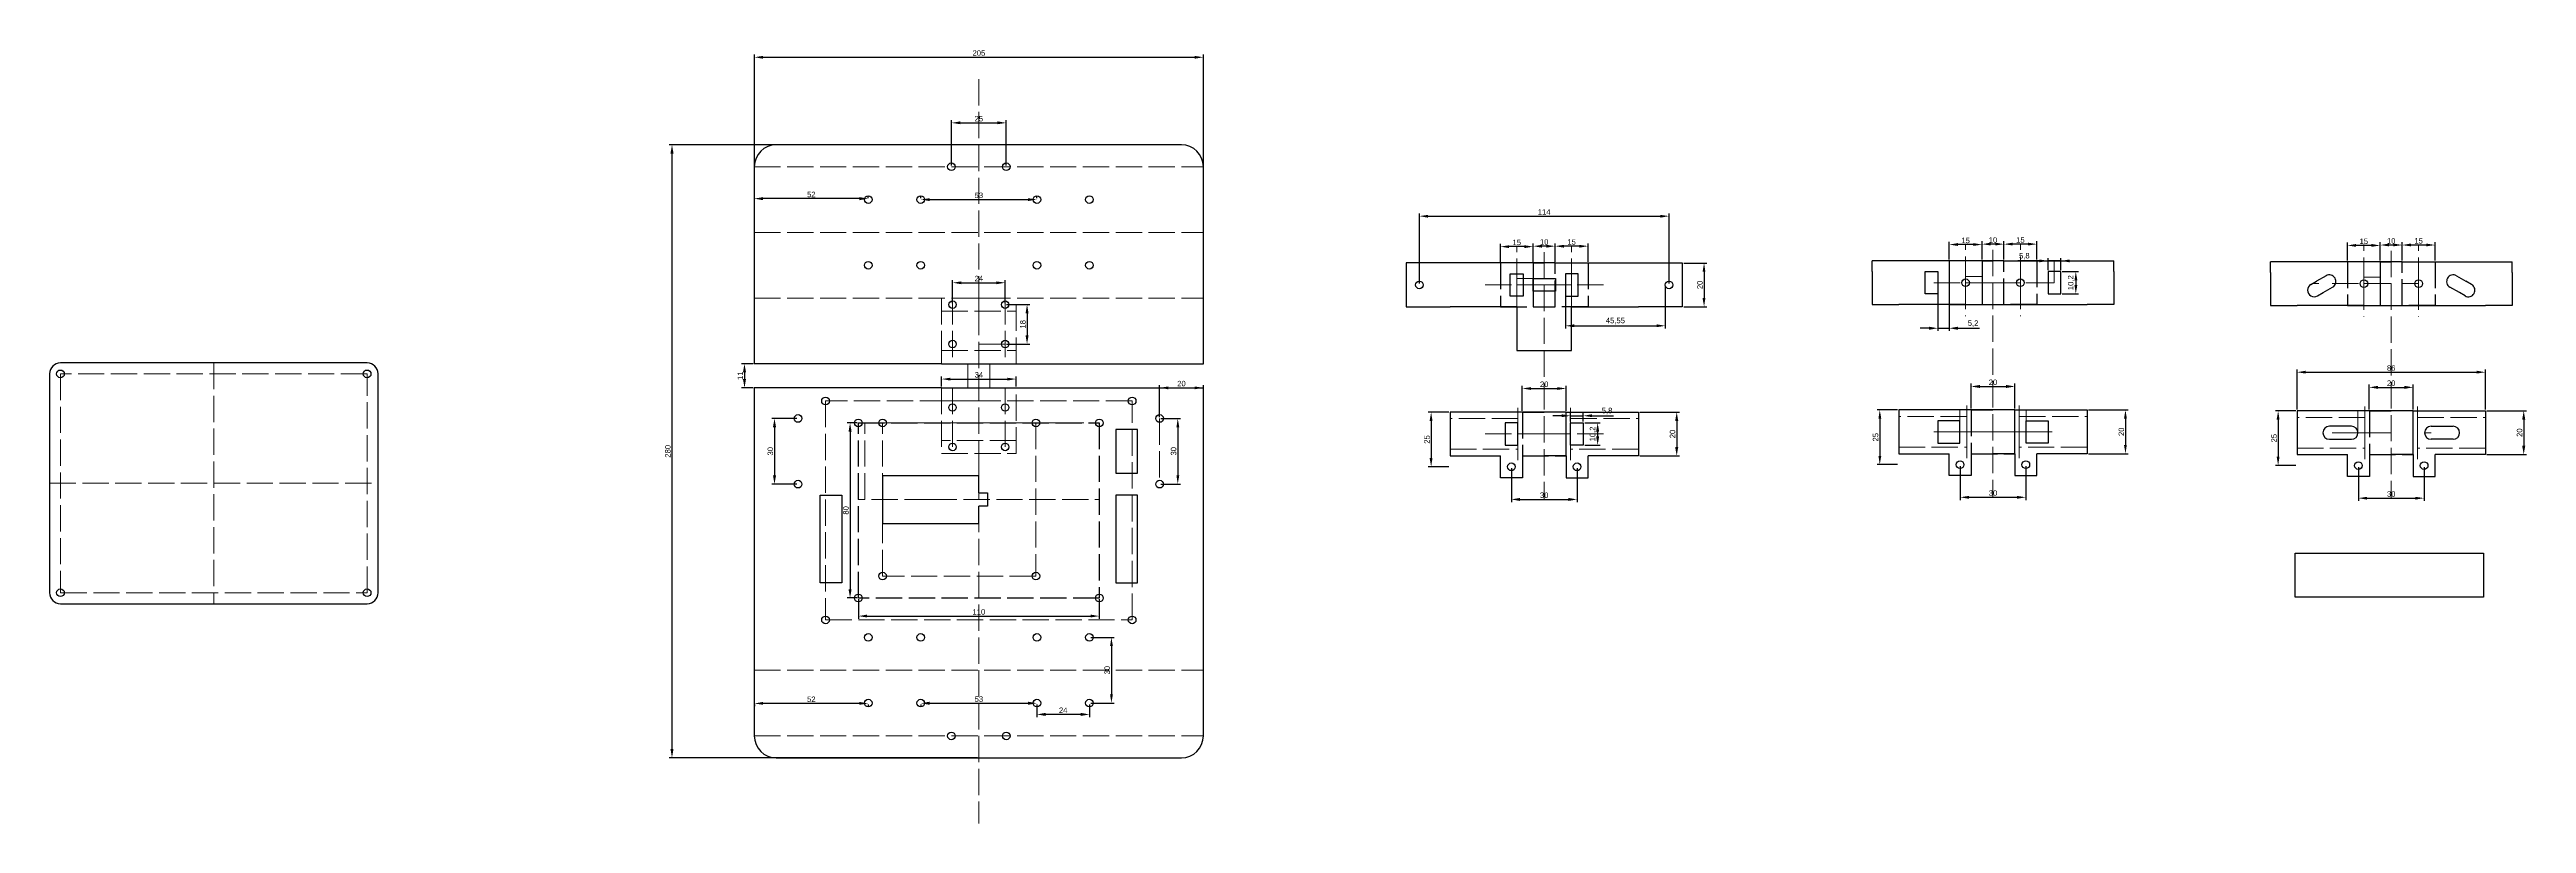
# Model space of a CAD drawing. Header units: millimetres. Extents: x 2418 to 6225, y 1939 to 4244.
# Drawn here: x 2418 to 3549, y 1939 to 2292 of the extents above; entities outside this region: 1.
import ezdxf

# ---------------------------------------------------------------- set-up
doc = ezdxf.new("R2010")
doc.units = ezdxf.units.MM
doc.linetypes.add('ACAD_ISO02W100', pattern=[15, 12, -3])
for name, color, linetype, lineweight in [('中心线', 40, 'ACAD_ISO02W100', 15), ('控制板轮廓线', 3, 'ACAD_ISO02W100', 30), ('标注线', 20, 'Continuous', 15), ('轮廓线', 7, 'Continuous', 30)]:
    doc.layers.add(name, color=color, linetype=linetype, lineweight=lineweight)
doc.styles.get("Standard").update_dxf_attribs({"font": 'arial.ttf'})
doc.dimstyles.new('ISO-25', dxfattribs={"dimtxt": 2.5, "dimasz": 4, "dimexe": 1.25, "dimexo": 0.625, "dimtad": 1, "dimtxsty": 'Standard', "dimcen": 2.5, "dimadec": 0, "dimazin": 0, "dimtfac": 1, "dimtmove": 0, "dimatfit": 3, "dimfxl": 1, "dimarcsym": 0})

# ---------------------------------------------------------------- blocks, each defined once
blk = doc.blocks.new('*D1')
at = {"layer": 'Defpoints', "color": 0, "transparency": 16777216}
for p in [(3095.7, 2202.5), (3095.7, 2194.8), (3105.7, 2194.8)]:
    blk.add_point(p, dxfattribs=at)
at = {"layer": '标注线', "color": 0, "lineweight": -2, "transparency": 16777216}
for p, q in [((3095.7, 2195.4), (3095.7, 2203.7)), ((3101.7, 2202.5), (3099.7, 2202.5)), ((3105.7, 2195.4), (3105.7, 2203.7))]:
    blk.add_line(p, q, dxfattribs=at)
at = {"layer": '标注线', "color": 0, "transparency": 16777216}
for points in [[(3099.7, 2203.1), (3099.7, 2201.8), (3095.7, 2202.5)], [(3101.7, 2203.1), (3101.7, 2201.8), (3105.7, 2202.5)]]:
    blk.add_solid(points, dxfattribs=at)
at = {"layer": '标注线', "color": 0, "transparency": 16777216, "insert": (3100.7, 2204.4), "char_height": 2.5, "attachment_point": 5}
blk.add_mtext('10', dxfattribs=at)
blk = doc.blocks.new('*D2')
at = {"layer": 'Defpoints', "color": 0, "transparency": 16777216}
for p in [(3105.7, 2202.5), (3105.7, 2194.8), (3120.7, 2194.8)]:
    blk.add_point(p, dxfattribs=at)
at = {"layer": '标注线', "color": 0, "lineweight": -2, "transparency": 16777216}
for p, q in [((3105.7, 2195.4), (3105.7, 2203.7)), ((3116.7, 2202.5), (3109.7, 2202.5)), ((3120.7, 2195.4), (3120.7, 2203.7))]:
    blk.add_line(p, q, dxfattribs=at)
at = {"layer": '标注线', "color": 0, "transparency": 16777216}
for points in [[(3109.7, 2203.1), (3109.7, 2201.8), (3105.7, 2202.5)], [(3116.7, 2203.1), (3116.7, 2201.8), (3120.7, 2202.5)]]:
    blk.add_solid(points, dxfattribs=at)
at = {"layer": '标注线', "color": 0, "transparency": 16777216, "insert": (3113.2, 2204.4), "char_height": 2.5, "attachment_point": 5}
blk.add_mtext('15', dxfattribs=at)
blk = doc.blocks.new('*D3')
at = {"layer": 'Defpoints', "color": 0, "transparency": 16777216}
for p in [(3110.7, 2137.5), (3090.7, 2126.7), (3110.7, 2126.7)]:
    blk.add_point(p, dxfattribs=at)
at = {"layer": '标注线', "color": 0, "lineweight": -2, "transparency": 16777216}
for p, q in [((3090.7, 2127.3), (3090.7, 2138.7)), ((3094.7, 2137.5), (3106.7, 2137.5)), ((3110.7, 2127.3), (3110.7, 2138.7))]:
    blk.add_line(p, q, dxfattribs=at)
at = {"layer": '标注线', "color": 0, "transparency": 16777216}
for points in [[(3094.7, 2138.1), (3094.7, 2136.8), (3090.7, 2137.5)], [(3106.7, 2138.1), (3106.7, 2136.8), (3110.7, 2137.5)]]:
    blk.add_solid(points, dxfattribs=at)
at = {"layer": '标注线', "color": 0, "transparency": 16777216, "insert": (3100.7, 2139.4), "char_height": 2.5, "attachment_point": 5}
blk.add_mtext('20', dxfattribs=at)
blk = doc.blocks.new('*D4')
at = {"layer": 'Defpoints', "color": 0, "transparency": 16777216}
for p in [(3080.7, 2202.3), (3080.7, 2194.8), (3095.7, 2194.8)]:
    blk.add_point(p, dxfattribs=at)
at = {"layer": '标注线', "color": 0, "lineweight": -2, "transparency": 16777216}
for p, q in [((3080.7, 2195.4), (3080.7, 2203.5)), ((3091.7, 2202.3), (3084.7, 2202.3)), ((3095.7, 2195.4), (3095.7, 2203.5))]:
    blk.add_line(p, q, dxfattribs=at)
at = {"layer": '标注线', "color": 0, "transparency": 16777216}
for points in [[(3084.7, 2202.9), (3084.7, 2201.6), (3080.7, 2202.3)], [(3091.7, 2202.9), (3091.7, 2201.6), (3095.7, 2202.3)]]:
    blk.add_solid(points, dxfattribs=at)
at = {"layer": '标注线', "color": 0, "transparency": 16777216, "insert": (3088.2, 2204.2), "char_height": 2.5, "attachment_point": 5}
blk.add_mtext('15', dxfattribs=at)
blk = doc.blocks.new('*D5')
at = {"layer": 'Defpoints', "color": 0, "transparency": 16777216}
for p in [(3112.7, 2121.8), (3118.5, 2125), (3118.5, 2121.8)]:
    blk.add_point(p, dxfattribs=at)
at = {"layer": '标注线', "color": 0, "lineweight": -2, "transparency": 16777216}
for p, q in [((3112.7, 2122.4), (3112.7, 2126.3)), ((3118.5, 2122.4), (3118.5, 2126.3)), ((3108.7, 2125), (3104.7, 2125)), ((3112.7, 2125), (3118.5, 2125)), ((3122.5, 2125), (3132.3, 2125))]:
    blk.add_line(p, q, dxfattribs=at)
at = {"layer": '标注线', "color": 0, "transparency": 16777216}
for points in [[(3108.7, 2125.7), (3108.7, 2124.4), (3112.7, 2125)], [(3122.5, 2125.7), (3122.5, 2124.4), (3118.5, 2125)]]:
    blk.add_solid(points, dxfattribs=at)
at = {"layer": '标注线', "color": 0, "transparency": 16777216, "insert": (3129.4, 2127.2), "char_height": 2.5, "attachment_point": 5}
blk.add_mtext('5,8', dxfattribs=at)
blk = doc.blocks.new('*D6')
at = {"layer": 'Defpoints', "color": 0, "transparency": 16777216}
for p in [(3118.5, 2121.8), (3118.5, 2111.6), (3125.1, 2111.6)]:
    blk.add_point(p, dxfattribs=at)
at = {"layer": '标注线', "color": 0, "lineweight": -2, "transparency": 16777216}
for p, q in [((3119.2, 2121.8), (3126.3, 2121.8)), ((3125.1, 2117.8), (3125.1, 2115.6)), ((3119.2, 2111.6), (3126.3, 2111.6))]:
    blk.add_line(p, q, dxfattribs=at)
at = {"layer": '标注线', "color": 0, "transparency": 16777216}
for points in [[(3124.4, 2117.8), (3125.8, 2117.8), (3125.1, 2121.8)], [(3124.4, 2115.6), (3125.8, 2115.6), (3125.1, 2111.6)]]:
    blk.add_solid(points, dxfattribs=at)
at = {"layer": '标注线', "color": 0, "transparency": 16777216, "insert": (3123, 2116.7), "char_height": 2.5, "attachment_point": 5, "rotation": 90}
blk.add_mtext('10,2', dxfattribs=at)
blk = doc.blocks.new('*D7')
at = {"layer": 'Defpoints', "color": 0, "transparency": 16777216}
for p in [(3157.7, 2216.2), (3043.7, 2184.8), (3157.7, 2184.8)]:
    blk.add_point(p, dxfattribs=at)
at = {"layer": '标注线', "color": 0, "lineweight": -2, "transparency": 16777216}
for p, q in [((3043.7, 2185.4), (3043.7, 2217.4)), ((3157.7, 2185.4), (3157.7, 2217.4)), ((3047.7, 2216.2), (3153.7, 2216.2))]:
    blk.add_line(p, q, dxfattribs=at)
at = {"layer": '标注线', "color": 0, "transparency": 16777216}
for points in [[(3047.7, 2216.8), (3047.7, 2215.5), (3043.7, 2216.2)], [(3153.7, 2216.8), (3153.7, 2215.5), (3157.7, 2216.2)]]:
    blk.add_solid(points, dxfattribs=at)
at = {"layer": '标注线', "color": 0, "transparency": 16777216, "insert": (3100.7, 2218.1), "char_height": 2.5, "attachment_point": 5}
blk.add_mtext('114', dxfattribs=at)
blk = doc.blocks.new('*D8')
at = {"layer": 'Defpoints', "color": 0, "transparency": 16777216}
for p in [(3085.7, 2101.7), (3115.7, 2101.7), (3115.7, 2086.8)]:
    blk.add_point(p, dxfattribs=at)
at = {"layer": '标注线', "color": 0, "lineweight": -2, "transparency": 16777216}
for p, q in [((3085.7, 2101.1), (3085.7, 2085.6)), ((3115.7, 2101.1), (3115.7, 2085.6)), ((3089.7, 2086.8), (3111.7, 2086.8))]:
    blk.add_line(p, q, dxfattribs=at)
at = {"layer": '标注线', "color": 0, "transparency": 16777216}
for points in [[(3089.7, 2087.5), (3089.7, 2086.1), (3085.7, 2086.8)], [(3111.7, 2087.5), (3111.7, 2086.1), (3115.7, 2086.8)]]:
    blk.add_solid(points, dxfattribs=at)
at = {"layer": '标注线', "color": 0, "transparency": 16777216, "insert": (3100.7, 2088.7), "char_height": 2.5, "attachment_point": 5}
blk.add_mtext('30', dxfattribs=at)
blk = doc.blocks.new('*D9')
at = {"layer": 'Defpoints', "color": 0, "transparency": 16777216}
for p in [(3057.7, 2126.7), (3049.1, 2101.7), (3057.7, 2101.7)]:
    blk.add_point(p, dxfattribs=at)
at = {"layer": '标注线', "color": 0, "lineweight": -2, "transparency": 16777216}
for p, q in [((3057.1, 2126.7), (3047.8, 2126.7)), ((3049.1, 2122.7), (3049.1, 2105.7)), ((3057.1, 2101.7), (3047.8, 2101.7))]:
    blk.add_line(p, q, dxfattribs=at)
at = {"layer": '标注线', "color": 0, "transparency": 16777216}
for points in [[(3048.4, 2122.7), (3049.7, 2122.7), (3049.1, 2126.7)], [(3048.4, 2105.7), (3049.7, 2105.7), (3049.1, 2101.7)]]:
    blk.add_solid(points, dxfattribs=at)
at = {"layer": '标注线', "color": 0, "transparency": 16777216, "insert": (3047.2, 2114.2), "char_height": 2.5, "attachment_point": 5, "rotation": 90}
blk.add_mtext('25', dxfattribs=at)
blk = doc.blocks.new('*D10')
at = {"layer": 'Defpoints', "color": 0, "transparency": 16777216}
for p in [(2945.1, 2288.8), (2740.1, 2208.8), (2945.1, 2208.8)]:
    blk.add_point(p, dxfattribs=at)
at = {"layer": '标注线', "color": 0, "lineweight": -2, "transparency": 16777216}
for p, q in [((2740.1, 2209.4), (2740.1, 2290)), ((2744.1, 2288.8), (2941.1, 2288.8)), ((2945.1, 2209.4), (2945.1, 2290))]:
    blk.add_line(p, q, dxfattribs=at)
at = {"layer": '标注线', "color": 0, "transparency": 16777216}
for points in [[(2744.1, 2289.4), (2744.1, 2288.1), (2740.1, 2288.8)], [(2941.1, 2289.4), (2941.1, 2288.1), (2945.1, 2288.8)]]:
    blk.add_solid(points, dxfattribs=at)
at = {"layer": '标注线', "color": 0, "transparency": 16777216, "insert": (2842.6, 2290.7), "char_height": 2.5, "attachment_point": 5}
blk.add_mtext('205', dxfattribs=at)
blk = doc.blocks.new('*D11')
at = {"layer": 'Defpoints', "color": 0, "transparency": 16777216}
for p in [(2842.6, 2248.8), (2702.5, 1968.8), (2842.6, 1968.8)]:
    blk.add_point(p, dxfattribs=at)
at = {"layer": '标注线', "color": 0, "lineweight": -2, "transparency": 16777216}
for p, q in [((2842, 2248.8), (2701.2, 2248.8)), ((2702.5, 2244.8), (2702.5, 1972.8)), ((2842, 1968.8), (2701.2, 1968.8))]:
    blk.add_line(p, q, dxfattribs=at)
at = {"layer": '标注线', "color": 0, "transparency": 16777216}
for points in [[(2701.8, 2244.8), (2703.2, 2244.8), (2702.5, 2248.8)], [(2701.8, 1972.8), (2703.2, 1972.8), (2702.5, 1968.8)]]:
    blk.add_solid(points, dxfattribs=at)
at = {"layer": '标注线', "color": 0, "transparency": 16777216, "insert": (2700.6, 2108.8), "char_height": 2.5, "attachment_point": 5, "rotation": 90}
blk.add_mtext('280', dxfattribs=at)
blk = doc.blocks.new('*D12')
at = {"layer": 'Defpoints', "color": 0, "transparency": 16777216}
for p in [(2740.1, 2148.8), (2735.6, 2137.8), (2740.1, 2137.8)]:
    blk.add_point(p, dxfattribs=at)
at = {"layer": '标注线', "color": 0, "lineweight": -2, "transparency": 16777216}
for p, q in [((2739.5, 2148.8), (2734.3, 2148.8)), ((2739.5, 2137.8), (2734.3, 2137.8)), ((2735.6, 2144.8), (2735.6, 2141.8))]:
    blk.add_line(p, q, dxfattribs=at)
at = {"layer": '标注线', "color": 0, "transparency": 16777216}
for points in [[(2734.9, 2144.8), (2736.3, 2144.8), (2735.6, 2148.8)], [(2734.9, 2141.8), (2736.3, 2141.8), (2735.6, 2137.8)]]:
    blk.add_solid(points, dxfattribs=at)
at = {"layer": '标注线', "color": 0, "transparency": 16777216, "insert": (2733.7, 2143.3), "char_height": 2.5, "attachment_point": 5, "rotation": 90}
blk.add_mtext('11', dxfattribs=at)
blk = doc.blocks.new('*D13')
at = {"layer": 'Defpoints', "color": 0, "transparency": 16777216}
for p in [(2854.6, 2175.8), (2854.6, 2157.8), (2864.6, 2157.8)]:
    blk.add_point(p, dxfattribs=at)
at = {"layer": '标注线', "color": 0, "lineweight": -2, "transparency": 16777216}
for p, q in [((2855.2, 2175.8), (2865.8, 2175.8)), ((2864.6, 2171.8), (2864.6, 2161.8)), ((2855.2, 2157.8), (2865.8, 2157.8))]:
    blk.add_line(p, q, dxfattribs=at)
at = {"layer": '标注线', "color": 0, "transparency": 16777216}
for points in [[(2863.9, 2171.8), (2865.3, 2171.8), (2864.6, 2175.8)], [(2863.9, 2161.8), (2865.3, 2161.8), (2864.6, 2157.8)]]:
    blk.add_solid(points, dxfattribs=at)
at = {"layer": '标注线', "color": 0, "transparency": 16777216, "insert": (2862.7, 2166.8), "char_height": 2.5, "attachment_point": 5, "rotation": 90}
blk.add_mtext('18', dxfattribs=at)
blk = doc.blocks.new('*D14')
at = {"layer": 'Defpoints', "color": 0, "transparency": 16777216}
for p in [(2854.6, 2185.8), (2830.6, 2175.8), (2854.6, 2175.8)]:
    blk.add_point(p, dxfattribs=at)
at = {"layer": '标注线', "color": 0, "lineweight": -2, "transparency": 16777216}
for p, q in [((2830.6, 2176.4), (2830.6, 2187)), ((2834.6, 2185.8), (2850.6, 2185.8)), ((2854.6, 2176.4), (2854.6, 2187))]:
    blk.add_line(p, q, dxfattribs=at)
at = {"layer": '标注线', "color": 0, "transparency": 16777216}
for points in [[(2834.6, 2186.4), (2834.6, 2185.1), (2830.6, 2185.8)], [(2850.6, 2186.4), (2850.6, 2185.1), (2854.6, 2185.8)]]:
    blk.add_solid(points, dxfattribs=at)
at = {"layer": '标注线', "color": 0, "transparency": 16777216, "insert": (2842.6, 2187.7), "char_height": 2.5, "attachment_point": 5}
blk.add_mtext('24', dxfattribs=at)
blk = doc.blocks.new('*D15')
at = {"layer": 'Defpoints', "color": 0, "transparency": 16777216}
for p in [(2825.6, 2137.8), (2859.6, 2141.8), (2859.6, 2137.8)]:
    blk.add_point(p, dxfattribs=at)
at = {"layer": '标注线', "color": 0, "lineweight": -2, "transparency": 16777216}
for p, q in [((2825.6, 2138.4), (2825.6, 2143)), ((2829.6, 2141.8), (2855.6, 2141.8)), ((2859.6, 2138.4), (2859.6, 2143))]:
    blk.add_line(p, q, dxfattribs=at)
at = {"layer": '标注线', "color": 0, "transparency": 16777216}
for points in [[(2829.6, 2142.4), (2829.6, 2141.1), (2825.6, 2141.8)], [(2855.6, 2142.4), (2855.6, 2141.1), (2859.6, 2141.8)]]:
    blk.add_solid(points, dxfattribs=at)
at = {"layer": '标注线', "color": 0, "transparency": 16777216, "insert": (2842.6, 2143.7), "char_height": 2.5, "attachment_point": 5}
blk.add_mtext('34', dxfattribs=at)
blk = doc.blocks.new('*D20')
at = {"layer": 'Defpoints', "color": 0, "transparency": 16777216}
for p in [(2893.1, 2023.8), (2893.1, 1993.8), (2903.1, 1993.8)]:
    blk.add_point(p, dxfattribs=at)
at = {"layer": '标注线', "color": 0, "lineweight": -2, "transparency": 16777216}
for p, q in [((2893.7, 2023.8), (2904.4, 2023.8)), ((2903.1, 2019.8), (2903.1, 1997.8)), ((2893.7, 1993.8), (2904.4, 1993.8))]:
    blk.add_line(p, q, dxfattribs=at)
at = {"layer": '标注线', "color": 0, "transparency": 16777216}
for points in [[(2902.5, 2019.8), (2903.8, 2019.8), (2903.1, 2023.8)], [(2902.5, 1997.8), (2903.8, 1997.8), (2903.1, 1993.8)]]:
    blk.add_solid(points, dxfattribs=at)
at = {"layer": '标注线', "color": 0, "transparency": 16777216, "insert": (2901.2, 2008.8), "char_height": 2.5, "attachment_point": 5, "rotation": 90}
blk.add_mtext('30', dxfattribs=at)
blk = doc.blocks.new('*D21')
at = {"layer": 'Defpoints', "color": 0, "transparency": 16777216}
for p in [(2869.1, 1993.8), (2893.1, 1993.8), (2869.1, 1988.6)]:
    blk.add_point(p, dxfattribs=at)
at = {"layer": '标注线', "color": 0, "lineweight": -2, "transparency": 16777216}
for p, q in [((2869.1, 1993.2), (2869.1, 1987.3)), ((2893.1, 1993.2), (2893.1, 1987.3)), ((2889.1, 1988.6), (2873.1, 1988.6))]:
    blk.add_line(p, q, dxfattribs=at)
at = {"layer": '标注线', "color": 0, "transparency": 16777216}
for points in [[(2873.1, 1989.3), (2873.1, 1987.9), (2869.1, 1988.6)], [(2889.1, 1989.3), (2889.1, 1987.9), (2893.1, 1988.6)]]:
    blk.add_solid(points, dxfattribs=at)
at = {"layer": '标注线', "color": 0, "transparency": 16777216, "insert": (2881.1, 1990.5), "char_height": 2.5, "attachment_point": 5}
blk.add_mtext('24', dxfattribs=at)
blk = doc.blocks.new('*D22')
at = {"layer": 'Defpoints', "color": 0, "transparency": 16777216}
for p in [(2925.1, 2123.8), (2925.1, 2093.8), (2933.4, 2093.8)]:
    blk.add_point(p, dxfattribs=at)
at = {"layer": '标注线', "color": 0, "lineweight": -2, "transparency": 16777216}
for p, q in [((2925.7, 2123.8), (2934.7, 2123.8)), ((2933.4, 2119.8), (2933.4, 2097.8)), ((2925.7, 2093.8), (2934.7, 2093.8))]:
    blk.add_line(p, q, dxfattribs=at)
at = {"layer": '标注线', "color": 0, "transparency": 16777216}
for points in [[(2932.8, 2119.8), (2934.1, 2119.8), (2933.4, 2123.8)], [(2932.8, 2097.8), (2934.1, 2097.8), (2933.4, 2093.8)]]:
    blk.add_solid(points, dxfattribs=at)
at = {"layer": '标注线', "color": 0, "transparency": 16777216, "insert": (2931.5, 2108.8), "char_height": 2.5, "attachment_point": 5, "rotation": 90}
blk.add_mtext('30', dxfattribs=at)
blk = doc.blocks.new('*D23')
at = {"layer": 'Defpoints', "color": 0, "transparency": 16777216}
for p in [(2816.1, 2223.8), (2869.1, 2223.8), (2869.1, 2223.8)]:
    blk.add_point(p, dxfattribs=at)
at = {"layer": '标注线', "color": 0, "lineweight": -2, "transparency": 16777216}
for p, q in [((2816.1, 2224.4), (2816.1, 2225)), ((2820.1, 2223.8), (2865.1, 2223.8)), ((2869.1, 2224.4), (2869.1, 2225))]:
    blk.add_line(p, q, dxfattribs=at)
at = {"layer": '标注线', "color": 0, "transparency": 16777216}
for points in [[(2820.1, 2224.4), (2820.1, 2223.1), (2816.1, 2223.8)], [(2865.1, 2224.4), (2865.1, 2223.1), (2869.1, 2223.8)]]:
    blk.add_solid(points, dxfattribs=at)
at = {"layer": '标注线', "color": 0, "transparency": 16777216, "insert": (2842.6, 2225.7), "char_height": 2.5, "attachment_point": 5}
blk.add_mtext('53', dxfattribs=at)
blk = doc.blocks.new('*D24')
at = {"layer": 'Defpoints', "color": 0, "transparency": 16777216}
for p in [(2740.1, 2224.2), (2740.1, 2223.8), (2792.1, 2223.8)]:
    blk.add_point(p, dxfattribs=at)
at = {"layer": '标注线', "color": 0, "lineweight": -2, "transparency": 16777216}
for p, q in [((2740.1, 2224.4), (2740.1, 2225.4)), ((2788.1, 2224.2), (2744.1, 2224.2)), ((2792.1, 2224.4), (2792.1, 2225.4))]:
    blk.add_line(p, q, dxfattribs=at)
at = {"layer": '标注线', "color": 0, "transparency": 16777216}
for points in [[(2744.1, 2224.9), (2744.1, 2223.5), (2740.1, 2224.2)], [(2788.1, 2224.9), (2788.1, 2223.5), (2792.1, 2224.2)]]:
    blk.add_solid(points, dxfattribs=at)
at = {"layer": '标注线', "color": 0, "transparency": 16777216, "insert": (2766.1, 2226.1), "char_height": 2.5, "attachment_point": 5}
blk.add_mtext('52', dxfattribs=at)
blk = doc.blocks.new('*D25')
at = {"layer": 'Defpoints', "color": 0, "transparency": 16777216}
for p in [(3163.7, 2194.8), (3163.7, 2174.8), (3173.7, 2174.8)]:
    blk.add_point(p, dxfattribs=at)
at = {"layer": '标注线', "color": 0, "lineweight": -2, "transparency": 16777216}
for p, q in [((3164.4, 2194.8), (3174.9, 2194.8)), ((3173.7, 2190.8), (3173.7, 2178.8)), ((3164.4, 2174.8), (3174.9, 2174.8))]:
    blk.add_line(p, q, dxfattribs=at)
at = {"layer": '标注线', "color": 0, "transparency": 16777216}
for points in [[(3173, 2190.8), (3174.3, 2190.8), (3173.7, 2194.8)], [(3173, 2178.8), (3174.3, 2178.8), (3173.7, 2174.8)]]:
    blk.add_solid(points, dxfattribs=at)
at = {"layer": '标注线', "color": 0, "transparency": 16777216, "insert": (3171.8, 2184.8), "char_height": 2.5, "attachment_point": 5, "rotation": 90}
blk.add_mtext('20', dxfattribs=at)
blk = doc.blocks.new('*D26')
at = {"layer": 'Defpoints', "color": 0, "transparency": 16777216}
for p in [(3110.4, 2184.8), (3156, 2184.8), (3156, 2166.1)]:
    blk.add_point(p, dxfattribs=at)
at = {"layer": '标注线', "color": 0, "lineweight": -2, "transparency": 16777216}
for p, q in [((3110.4, 2184.2), (3110.4, 2164.9)), ((3156, 2184.2), (3156, 2164.9)), ((3114.4, 2166.1), (3152, 2166.1))]:
    blk.add_line(p, q, dxfattribs=at)
at = {"layer": '标注线', "color": 0, "transparency": 16777216}
for points in [[(3114.4, 2166.8), (3114.4, 2165.5), (3110.4, 2166.1)], [(3152, 2166.8), (3152, 2165.5), (3156, 2166.1)]]:
    blk.add_solid(points, dxfattribs=at)
at = {"layer": '标注线', "color": 0, "transparency": 16777216, "insert": (3133.2, 2168.3), "char_height": 2.5, "attachment_point": 5}
blk.add_mtext('45,55', dxfattribs=at)
blk = doc.blocks.new('*D27')
at = {"layer": 'Defpoints', "color": 0, "transparency": 16777216}
for p in [(3143.7, 2126.7), (3143.7, 2106.7), (3161.2, 2106.7)]:
    blk.add_point(p, dxfattribs=at)
at = {"layer": '标注线', "color": 0, "lineweight": -2, "transparency": 16777216}
for p, q in [((3144.4, 2126.7), (3162.5, 2126.7)), ((3161.2, 2122.7), (3161.2, 2110.7)), ((3144.4, 2106.7), (3162.5, 2106.7))]:
    blk.add_line(p, q, dxfattribs=at)
at = {"layer": '标注线', "color": 0, "transparency": 16777216}
for points in [[(3160.5, 2122.7), (3161.9, 2122.7), (3161.2, 2126.7)], [(3160.5, 2110.7), (3161.9, 2110.7), (3161.2, 2106.7)]]:
    blk.add_solid(points, dxfattribs=at)
at = {"layer": '标注线', "color": 0, "transparency": 16777216, "insert": (3159.3, 2116.7), "char_height": 2.5, "attachment_point": 5, "rotation": 90}
blk.add_mtext('20', dxfattribs=at)
blk = doc.blocks.new('*D28')
at = {"layer": 'Defpoints', "color": 0, "transparency": 16777216}
for p in [(2760.1, 2123.8), (2749.3, 2093.8), (2760.1, 2093.8)]:
    blk.add_point(p, dxfattribs=at)
at = {"layer": '标注线', "color": 0, "lineweight": -2, "transparency": 16777216}
for p, q in [((2759.5, 2123.8), (2748.1, 2123.8)), ((2749.3, 2119.8), (2749.3, 2097.8)), ((2759.5, 2093.8), (2748.1, 2093.8))]:
    blk.add_line(p, q, dxfattribs=at)
at = {"layer": '标注线', "color": 0, "transparency": 16777216}
for points in [[(2748.6, 2119.8), (2750, 2119.8), (2749.3, 2123.8)], [(2748.6, 2097.8), (2750, 2097.8), (2749.3, 2093.8)]]:
    blk.add_solid(points, dxfattribs=at)
at = {"layer": '标注线', "color": 0, "transparency": 16777216, "insert": (2747.4, 2108.8), "char_height": 2.5, "attachment_point": 5, "rotation": 90}
blk.add_mtext('30', dxfattribs=at)
blk = doc.blocks.new('*D29')
at = {"layer": 'Defpoints', "color": 0, "transparency": 16777216}
for p in [(2945.1, 2137.8), (2925.1, 2123.8), (2945.1, 2123.8)]:
    blk.add_point(p, dxfattribs=at)
at = {"layer": '标注线', "color": 0, "lineweight": -2, "transparency": 16777216}
for p, q in [((2925.1, 2124.4), (2925.1, 2139)), ((2929.1, 2137.8), (2941.1, 2137.8)), ((2945.1, 2124.4), (2945.1, 2139))]:
    blk.add_line(p, q, dxfattribs=at)
at = {"layer": '标注线', "color": 0, "transparency": 16777216}
for points in [[(2929.1, 2138.4), (2929.1, 2137.1), (2925.1, 2137.8)], [(2941.1, 2138.4), (2941.1, 2137.1), (2945.1, 2137.8)]]:
    blk.add_solid(points, dxfattribs=at)
at = {"layer": '标注线', "color": 0, "transparency": 16777216, "insert": (2935.1, 2139.7), "char_height": 2.5, "attachment_point": 5}
blk.add_mtext('20', dxfattribs=at)
blk = doc.blocks.new('*D30')
at = {"layer": 'Defpoints', "color": 0, "transparency": 16777216}
for p in [(2816.1, 1993.8), (2869.1, 1993.8), (2869.1, 1993.7)]:
    blk.add_point(p, dxfattribs=at)
at = {"layer": '标注线', "color": 0, "lineweight": -2, "transparency": 16777216}
for p, q in [((2816.1, 1993.2), (2816.1, 1992.5)), ((2820.1, 1993.7), (2865.1, 1993.7)), ((2869.1, 1993.2), (2869.1, 1992.5))]:
    blk.add_line(p, q, dxfattribs=at)
at = {"layer": '标注线', "color": 0, "transparency": 16777216}
for points in [[(2820.1, 1994.4), (2820.1, 1993), (2816.1, 1993.7)], [(2865.1, 1994.4), (2865.1, 1993), (2869.1, 1993.7)]]:
    blk.add_solid(points, dxfattribs=at)
at = {"layer": '标注线', "color": 0, "transparency": 16777216, "insert": (2842.6, 1995.6), "char_height": 2.5, "attachment_point": 5}
blk.add_mtext('53', dxfattribs=at)
blk = doc.blocks.new('*D31')
at = {"layer": 'Defpoints', "color": 0, "transparency": 16777216}
for p in [(2740.1, 1993.8), (2740.1, 1993.6), (2792.1, 1993.8)]:
    blk.add_point(p, dxfattribs=at)
at = {"layer": '标注线', "color": 0, "lineweight": -2, "transparency": 16777216}
for p, q in [((2740.1, 1993.2), (2740.1, 1992.4)), ((2788.1, 1993.6), (2744.1, 1993.6)), ((2792.1, 1993.2), (2792.1, 1992.4))]:
    blk.add_line(p, q, dxfattribs=at)
at = {"layer": '标注线', "color": 0, "transparency": 16777216}
for points in [[(2744.1, 1994.3), (2744.1, 1993), (2740.1, 1993.6)], [(2788.1, 1994.3), (2788.1, 1993), (2792.1, 1993.6)]]:
    blk.add_solid(points, dxfattribs=at)
at = {"layer": '标注线', "color": 0, "transparency": 16777216, "insert": (2766.1, 1995.5), "char_height": 2.5, "attachment_point": 5}
blk.add_mtext('52', dxfattribs=at)
blk = doc.blocks.new('*D32')
at = {"layer": 'Defpoints', "color": 0, "transparency": 16777216}
for p in [(3300.6, 2203.4), (3300.6, 2195.8), (3310.6, 2195.8)]:
    blk.add_point(p, dxfattribs=at)
at = {"layer": '标注线', "color": 0, "lineweight": -2, "transparency": 16777216}
for p, q in [((3300.6, 2196.4), (3300.6, 2204.7)), ((3306.6, 2203.4), (3304.6, 2203.4)), ((3310.6, 2196.4), (3310.6, 2204.7))]:
    blk.add_line(p, q, dxfattribs=at)
at = {"layer": '标注线', "color": 0, "transparency": 16777216}
for points in [[(3304.6, 2204.1), (3304.6, 2202.8), (3300.6, 2203.4)], [(3306.6, 2204.1), (3306.6, 2202.8), (3310.6, 2203.4)]]:
    blk.add_solid(points, dxfattribs=at)
at = {"layer": '标注线', "color": 0, "transparency": 16777216, "insert": (3305.6, 2205.3), "char_height": 2.5, "attachment_point": 5}
blk.add_mtext('10', dxfattribs=at)
blk = doc.blocks.new('*D33')
at = {"layer": 'Defpoints', "color": 0, "transparency": 16777216}
for p in [(3310.6, 2203.4), (3310.6, 2195.8), (3325.6, 2195.8)]:
    blk.add_point(p, dxfattribs=at)
at = {"layer": '标注线', "color": 0, "lineweight": -2, "transparency": 16777216}
for p, q in [((3310.6, 2196.4), (3310.6, 2204.7)), ((3321.6, 2203.4), (3314.6, 2203.4)), ((3325.6, 2196.4), (3325.6, 2204.7))]:
    blk.add_line(p, q, dxfattribs=at)
at = {"layer": '标注线', "color": 0, "transparency": 16777216}
for points in [[(3314.6, 2204.1), (3314.6, 2202.8), (3310.6, 2203.4)], [(3321.6, 2204.1), (3321.6, 2202.8), (3325.6, 2203.4)]]:
    blk.add_solid(points, dxfattribs=at)
at = {"layer": '标注线', "color": 0, "transparency": 16777216, "insert": (3318.1, 2205.3), "char_height": 2.5, "attachment_point": 5}
blk.add_mtext('15', dxfattribs=at)
blk = doc.blocks.new('*D34')
at = {"layer": 'Defpoints', "color": 0, "transparency": 16777216}
for p in [(3315.6, 2138.4), (3295.6, 2127.7), (3315.6, 2127.7)]:
    blk.add_point(p, dxfattribs=at)
at = {"layer": '标注线', "color": 0, "lineweight": -2, "transparency": 16777216}
for p, q in [((3295.6, 2128.3), (3295.6, 2139.7)), ((3299.6, 2138.4), (3311.6, 2138.4)), ((3315.6, 2128.3), (3315.6, 2139.7))]:
    blk.add_line(p, q, dxfattribs=at)
at = {"layer": '标注线', "color": 0, "transparency": 16777216}
for points in [[(3299.6, 2139.1), (3299.6, 2137.7), (3295.6, 2138.4)], [(3311.6, 2139.1), (3311.6, 2137.7), (3315.6, 2138.4)]]:
    blk.add_solid(points, dxfattribs=at)
at = {"layer": '标注线', "color": 0, "transparency": 16777216, "insert": (3305.6, 2140.3), "char_height": 2.5, "attachment_point": 5}
blk.add_mtext('20', dxfattribs=at)
blk = doc.blocks.new('*D35')
at = {"layer": 'Defpoints', "color": 0, "transparency": 16777216}
for p in [(3285.6, 2203.2), (3285.6, 2195.8), (3300.6, 2195.8)]:
    blk.add_point(p, dxfattribs=at)
at = {"layer": '标注线', "color": 0, "lineweight": -2, "transparency": 16777216}
for p, q in [((3285.6, 2196.4), (3285.6, 2204.5)), ((3296.6, 2203.2), (3289.6, 2203.2)), ((3300.6, 2196.4), (3300.6, 2204.5))]:
    blk.add_line(p, q, dxfattribs=at)
at = {"layer": '标注线', "color": 0, "transparency": 16777216}
for points in [[(3289.6, 2203.9), (3289.6, 2202.6), (3285.6, 2203.2)], [(3296.6, 2203.9), (3296.6, 2202.6), (3300.6, 2203.2)]]:
    blk.add_solid(points, dxfattribs=at)
at = {"layer": '标注线', "color": 0, "transparency": 16777216, "insert": (3293.1, 2205.1), "char_height": 2.5, "attachment_point": 5}
blk.add_mtext('15', dxfattribs=at)
blk = doc.blocks.new('*D36')
at = {"layer": 'Defpoints', "color": 0, "transparency": 16777216}
for p in [(3290.6, 2102.7), (3320.6, 2102.7), (3320.6, 2087.8)]:
    blk.add_point(p, dxfattribs=at)
at = {"layer": '标注线', "color": 0, "lineweight": -2, "transparency": 16777216}
for p, q in [((3290.6, 2102), (3290.6, 2086.5)), ((3320.6, 2102), (3320.6, 2086.5)), ((3294.6, 2087.8), (3316.6, 2087.8))]:
    blk.add_line(p, q, dxfattribs=at)
at = {"layer": '标注线', "color": 0, "transparency": 16777216}
for points in [[(3294.6, 2088.4), (3294.6, 2087.1), (3290.6, 2087.8)], [(3316.6, 2088.4), (3316.6, 2087.1), (3320.6, 2087.8)]]:
    blk.add_solid(points, dxfattribs=at)
at = {"layer": '标注线', "color": 0, "transparency": 16777216, "insert": (3305.6, 2089.7), "char_height": 2.5, "attachment_point": 5}
blk.add_mtext('30', dxfattribs=at)
blk = doc.blocks.new('*D37')
at = {"layer": 'Defpoints', "color": 0, "transparency": 16777216}
for p in [(3262.6, 2127.7), (3253.9, 2102.7), (3262.6, 2102.7)]:
    blk.add_point(p, dxfattribs=at)
at = {"layer": '标注线', "color": 0, "lineweight": -2, "transparency": 16777216}
for p, q in [((3262, 2127.7), (3252.7, 2127.7)), ((3253.9, 2123.7), (3253.9, 2106.7)), ((3262, 2102.7), (3252.7, 2102.7))]:
    blk.add_line(p, q, dxfattribs=at)
at = {"layer": '标注线', "color": 0, "transparency": 16777216}
for points in [[(3253.3, 2123.7), (3254.6, 2123.7), (3253.9, 2127.7)], [(3253.3, 2106.7), (3254.6, 2106.7), (3253.9, 2102.7)]]:
    blk.add_solid(points, dxfattribs=at)
at = {"layer": '标注线', "color": 0, "transparency": 16777216, "insert": (3252, 2115.2), "char_height": 2.5, "attachment_point": 5, "rotation": 90}
blk.add_mtext('25', dxfattribs=at)
blk = doc.blocks.new('*D38')
at = {"layer": 'Defpoints', "color": 0, "transparency": 16777216}
for p in [(3348.6, 2127.7), (3348.6, 2107.7), (3366.1, 2107.7)]:
    blk.add_point(p, dxfattribs=at)
at = {"layer": '标注线', "color": 0, "lineweight": -2, "transparency": 16777216}
for p, q in [((3349.2, 2127.7), (3367.3, 2127.7)), ((3366.1, 2123.7), (3366.1, 2111.7)), ((3349.2, 2107.7), (3367.3, 2107.7))]:
    blk.add_line(p, q, dxfattribs=at)
at = {"layer": '标注线', "color": 0, "transparency": 16777216}
for points in [[(3365.4, 2123.7), (3366.7, 2123.7), (3366.1, 2127.7)], [(3365.4, 2111.7), (3366.7, 2111.7), (3366.1, 2107.7)]]:
    blk.add_solid(points, dxfattribs=at)
at = {"layer": '标注线', "color": 0, "transparency": 16777216, "insert": (3364.2, 2117.7), "char_height": 2.5, "attachment_point": 5, "rotation": 90}
blk.add_mtext('20', dxfattribs=at)
blk = doc.blocks.new('*D39')
at = {"layer": 'Defpoints', "color": 0, "transparency": 16777216}
for p in [(3330.8, 2195.8), (3330.8, 2190.9), (3336.6, 2190.9)]:
    blk.add_point(p, dxfattribs=at)
at = {"layer": '标注线', "color": 0, "lineweight": -2, "transparency": 16777216}
for p, q in [((3326.8, 2195.8), (3317, 2195.8)), ((3330.8, 2191.5), (3330.8, 2197)), ((3336.6, 2195.8), (3330.8, 2195.8)), ((3336.6, 2191.5), (3336.6, 2197)), ((3340.6, 2195.8), (3344.6, 2195.8))]:
    blk.add_line(p, q, dxfattribs=at)
at = {"layer": '标注线', "color": 0, "transparency": 16777216}
for points in [[(3326.8, 2196.4), (3326.8, 2195.1), (3330.8, 2195.8)], [(3340.6, 2196.4), (3340.6, 2195.1), (3336.6, 2195.8)]]:
    blk.add_solid(points, dxfattribs=at)
at = {"layer": '标注线', "color": 0, "transparency": 16777216, "insert": (3319.9, 2197.9), "char_height": 2.5, "attachment_point": 5}
blk.add_mtext('5,8', dxfattribs=at)
blk = doc.blocks.new('*D40')
at = {"layer": 'Defpoints', "color": 0, "transparency": 16777216}
for p in [(3336.6, 2190.9), (3336.6, 2180.7), (3343.4, 2180.7)]:
    blk.add_point(p, dxfattribs=at)
at = {"layer": '标注线', "color": 0, "lineweight": -2, "transparency": 16777216}
for p, q in [((3337.2, 2190.9), (3344.7, 2190.9)), ((3343.4, 2186.9), (3343.4, 2184.7)), ((3337.2, 2180.7), (3344.7, 2180.7))]:
    blk.add_line(p, q, dxfattribs=at)
at = {"layer": '标注线', "color": 0, "transparency": 16777216}
for points in [[(3342.8, 2186.9), (3344.1, 2186.9), (3343.4, 2190.9)], [(3342.8, 2184.7), (3344.1, 2184.7), (3343.4, 2180.7)]]:
    blk.add_solid(points, dxfattribs=at)
at = {"layer": '标注线', "color": 0, "transparency": 16777216, "insert": (3341.3, 2185.8), "char_height": 2.5, "attachment_point": 5, "rotation": 90}
blk.add_mtext('10,2', dxfattribs=at)
blk = doc.blocks.new('*D41')
at = {"layer": 'Defpoints', "color": 0, "transparency": 16777216}
for p in [(2855.1, 2258.8), (2830.1, 2238.8), (2855.1, 2238.8)]:
    blk.add_point(p, dxfattribs=at)
at = {"layer": '标注线', "color": 0, "lineweight": -2, "transparency": 16777216}
for p, q in [((2830.1, 2239.4), (2830.1, 2260.1)), ((2834.1, 2258.8), (2851.1, 2258.8)), ((2855.1, 2239.4), (2855.1, 2260.1))]:
    blk.add_line(p, q, dxfattribs=at)
at = {"layer": '标注线', "color": 0, "transparency": 16777216}
for points in [[(2834.1, 2259.5), (2834.1, 2258.2), (2830.1, 2258.8)], [(2851.1, 2259.5), (2851.1, 2258.2), (2855.1, 2258.8)]]:
    blk.add_solid(points, dxfattribs=at)
at = {"layer": '标注线', "color": 0, "transparency": 16777216, "insert": (2842.6, 2260.7), "char_height": 2.5, "attachment_point": 5}
blk.add_mtext('25', dxfattribs=at)
blk = doc.blocks.new('*D42')
at = {"layer": 'Defpoints', "color": 0, "transparency": 16777216}
for p in [(3280.4, 2185.8), (3285.6, 2185.8), (3285.6, 2165)]:
    blk.add_point(p, dxfattribs=at)
at = {"layer": '标注线', "color": 0, "lineweight": -2, "transparency": 16777216}
for p, q in [((3280.4, 2185.1), (3280.4, 2163.8)), ((3285.6, 2185.1), (3285.6, 2163.8)), ((3276.4, 2165), (3272.4, 2165)), ((3280.4, 2165), (3285.6, 2165)), ((3289.6, 2165), (3299.4, 2165))]:
    blk.add_line(p, q, dxfattribs=at)
at = {"layer": '标注线', "color": 0, "transparency": 16777216}
for points in [[(3276.4, 2165.7), (3276.4, 2164.3), (3280.4, 2165)], [(3289.6, 2165.7), (3289.6, 2164.3), (3285.6, 2165)]]:
    blk.add_solid(points, dxfattribs=at)
at = {"layer": '标注线', "color": 0, "transparency": 16777216, "insert": (3296.5, 2167.1), "char_height": 2.5, "attachment_point": 5}
blk.add_mtext('5,2', dxfattribs=at)
blk = doc.blocks.new('*D53')
at = {"layer": 'Defpoints', "color": 0, "transparency": 16777216}
for p in [(3482.4, 2203), (3482.4, 2195.4), (3492.4, 2195.4), (3530.4, 2144.9), (3444.4, 2127.3), (3530.4, 2127.3)]:
    blk.add_point(p, dxfattribs=at)
at = {"layer": '标注线', "color": 0, "lineweight": -2, "transparency": 16777216}
for p, q in [((3482.4, 2196), (3482.4, 2204.3)), ((3488.4, 2203), (3486.4, 2203)), ((3492.4, 2196), (3492.4, 2204.3)), ((3444.4, 2127.9), (3444.4, 2146.2)), ((3448.4, 2144.9), (3526.4, 2144.9)), ((3530.4, 2127.9), (3530.4, 2146.2))]:
    blk.add_line(p, q, dxfattribs=at)
at = {"layer": '标注线', "color": 0, "transparency": 16777216}
for points in [[(3486.4, 2203.7), (3486.4, 2202.4), (3482.4, 2203)], [(3488.4, 2203.7), (3488.4, 2202.4), (3492.4, 2203)], [(3448.4, 2145.6), (3448.4, 2144.3), (3444.4, 2144.9)], [(3526.4, 2145.6), (3526.4, 2144.3), (3530.4, 2144.9)]]:
    blk.add_solid(points, dxfattribs=at)
at = {"layer": '标注线', "color": 0, "transparency": 16777216, "char_height": 2.5, "attachment_point": 5}
for s, insert in [('10', (3487.4, 2204.9)), ('86', (3487.4, 2146.8))]:
    blk.add_mtext(s, dxfattribs=dict(at, insert=insert))
blk = doc.blocks.new('*D54')
at = {"layer": 'Defpoints', "color": 0, "transparency": 16777216}
for p in [(3492.4, 2203), (3492.4, 2195.4), (3507.4, 2195.4)]:
    blk.add_point(p, dxfattribs=at)
at = {"layer": '标注线', "color": 0, "lineweight": -2, "transparency": 16777216}
for p, q in [((3492.4, 2196), (3492.4, 2204.3)), ((3503.4, 2203), (3496.4, 2203)), ((3507.4, 2196), (3507.4, 2204.3))]:
    blk.add_line(p, q, dxfattribs=at)
at = {"layer": '标注线', "color": 0, "transparency": 16777216}
for points in [[(3496.4, 2203.7), (3496.4, 2202.4), (3492.4, 2203)], [(3503.4, 2203.7), (3503.4, 2202.4), (3507.4, 2203)]]:
    blk.add_solid(points, dxfattribs=at)
at = {"layer": '标注线', "color": 0, "transparency": 16777216, "insert": (3499.9, 2204.9), "char_height": 2.5, "attachment_point": 5}
blk.add_mtext('15', dxfattribs=at)
blk = doc.blocks.new('*D55')
at = {"layer": 'Defpoints', "color": 0, "transparency": 16777216}
for p in [(3497.4, 2138), (3477.4, 2127.3), (3497.4, 2127.3)]:
    blk.add_point(p, dxfattribs=at)
at = {"layer": '标注线', "color": 0, "lineweight": -2, "transparency": 16777216}
for p, q in [((3477.4, 2127.9), (3477.4, 2139.3)), ((3481.4, 2138), (3493.4, 2138)), ((3497.4, 2127.9), (3497.4, 2139.3))]:
    blk.add_line(p, q, dxfattribs=at)
at = {"layer": '标注线', "color": 0, "transparency": 16777216}
for points in [[(3481.4, 2138.7), (3481.4, 2137.3), (3477.4, 2138)], [(3493.4, 2138.7), (3493.4, 2137.3), (3497.4, 2138)]]:
    blk.add_solid(points, dxfattribs=at)
at = {"layer": '标注线', "color": 0, "transparency": 16777216, "insert": (3487.4, 2139.9), "char_height": 2.5, "attachment_point": 5}
blk.add_mtext('20', dxfattribs=at)
blk = doc.blocks.new('*D56')
at = {"layer": 'Defpoints', "color": 0, "transparency": 16777216}
for p in [(3467.4, 2202.8), (3467.4, 2195.4), (3482.4, 2195.4)]:
    blk.add_point(p, dxfattribs=at)
at = {"layer": '标注线', "color": 0, "lineweight": -2, "transparency": 16777216}
for p, q in [((3467.4, 2196), (3467.4, 2204.1)), ((3478.4, 2202.8), (3471.4, 2202.8)), ((3482.4, 2196), (3482.4, 2204.1))]:
    blk.add_line(p, q, dxfattribs=at)
at = {"layer": '标注线', "color": 0, "transparency": 16777216}
for points in [[(3471.4, 2203.5), (3471.4, 2202.2), (3467.4, 2202.8)], [(3478.4, 2203.5), (3478.4, 2202.2), (3482.4, 2202.8)]]:
    blk.add_solid(points, dxfattribs=at)
at = {"layer": '标注线', "color": 0, "transparency": 16777216, "insert": (3474.9, 2204.7), "char_height": 2.5, "attachment_point": 5}
blk.add_mtext('15', dxfattribs=at)
blk = doc.blocks.new('*D57')
at = {"layer": 'Defpoints', "color": 0, "transparency": 16777216}
for p in [(3472.4, 2102.3), (3502.4, 2102.3), (3502.4, 2087.4)]:
    blk.add_point(p, dxfattribs=at)
at = {"layer": '标注线', "color": 0, "lineweight": -2, "transparency": 16777216}
for p, q in [((3472.4, 2101.6), (3472.4, 2086.1)), ((3502.4, 2101.6), (3502.4, 2086.1)), ((3476.4, 2087.4), (3498.4, 2087.4))]:
    blk.add_line(p, q, dxfattribs=at)
at = {"layer": '标注线', "color": 0, "transparency": 16777216}
for points in [[(3476.4, 2088), (3476.4, 2086.7), (3472.4, 2087.4)], [(3498.4, 2088), (3498.4, 2086.7), (3502.4, 2087.4)]]:
    blk.add_solid(points, dxfattribs=at)
at = {"layer": '标注线', "color": 0, "transparency": 16777216, "insert": (3487.4, 2089.3), "char_height": 2.5, "attachment_point": 5}
blk.add_mtext('30', dxfattribs=at)
blk = doc.blocks.new('*D58')
at = {"layer": 'Defpoints', "color": 0, "transparency": 16777216}
for p in [(3444.4, 2127.3), (3435.8, 2102.3), (3444.4, 2102.3)]:
    blk.add_point(p, dxfattribs=at)
at = {"layer": '标注线', "color": 0, "lineweight": -2, "transparency": 16777216}
for p, q in [((3443.8, 2127.3), (3434.5, 2127.3)), ((3435.8, 2123.3), (3435.8, 2106.3)), ((3443.8, 2102.3), (3434.5, 2102.3))]:
    blk.add_line(p, q, dxfattribs=at)
at = {"layer": '标注线', "color": 0, "transparency": 16777216}
for points in [[(3435.1, 2123.3), (3436.4, 2123.3), (3435.8, 2127.3)], [(3435.1, 2106.3), (3436.4, 2106.3), (3435.8, 2102.3)]]:
    blk.add_solid(points, dxfattribs=at)
at = {"layer": '标注线', "color": 0, "transparency": 16777216, "insert": (3433.9, 2114.8), "char_height": 2.5, "attachment_point": 5, "rotation": 90}
blk.add_mtext('25', dxfattribs=at)
blk = doc.blocks.new('*D59')
at = {"layer": 'Defpoints', "color": 0, "transparency": 16777216}
for p in [(3530.4, 2127.3), (3530.4, 2107.3), (3547.9, 2107.3)]:
    blk.add_point(p, dxfattribs=at)
at = {"layer": '标注线', "color": 0, "lineweight": -2, "transparency": 16777216}
for p, q in [((3531.1, 2127.3), (3549.2, 2127.3)), ((3547.9, 2123.3), (3547.9, 2111.3)), ((3531.1, 2107.3), (3549.2, 2107.3))]:
    blk.add_line(p, q, dxfattribs=at)
at = {"layer": '标注线', "color": 0, "transparency": 16777216}
for points in [[(3547.2, 2123.3), (3548.6, 2123.3), (3547.9, 2127.3)], [(3547.2, 2111.3), (3548.6, 2111.3), (3547.9, 2107.3)]]:
    blk.add_solid(points, dxfattribs=at)
at = {"layer": '标注线', "color": 0, "transparency": 16777216, "insert": (3546, 2117.3), "char_height": 2.5, "attachment_point": 5, "rotation": 90}
blk.add_mtext('20', dxfattribs=at)
blk = doc.blocks.new('*D51')
at = {"layer": 'Defpoints', "color": 0, "transparency": 16777216}
for p in [(2787.6, 2121.8), (2783.8, 2041.8), (2787.6, 2041.8)]:
    blk.add_point(p, dxfattribs=at)
at = {"layer": '标注线', "color": 0, "lineweight": -2, "transparency": 16777216}
for p, q in [((2787, 2121.8), (2782.5, 2121.8)), ((2783.8, 2117.8), (2783.8, 2045.8)), ((2787, 2041.8), (2782.5, 2041.8))]:
    blk.add_line(p, q, dxfattribs=at)
at = {"layer": '标注线', "color": 0, "transparency": 16777216}
for points in [[(2783.1, 2117.8), (2784.5, 2117.8), (2783.8, 2121.8)], [(2783.1, 2045.8), (2784.5, 2045.8), (2783.8, 2041.8)]]:
    blk.add_solid(points, dxfattribs=at)
at = {"layer": '标注线', "color": 0, "transparency": 16777216, "insert": (2781.9, 2081.8), "char_height": 2.5, "attachment_point": 5, "rotation": 90}
blk.add_mtext('80', dxfattribs=at)
blk = doc.blocks.new('*D52')
at = {"layer": 'Defpoints', "color": 0, "transparency": 16777216}
for p in [(2787.6, 2041.8), (2897.6, 2041.8), (2897.6, 2033.5)]:
    blk.add_point(p, dxfattribs=at)
at = {"layer": '标注线', "color": 0, "lineweight": -2, "transparency": 16777216}
for p, q in [((2787.6, 2041.2), (2787.6, 2032.3)), ((2897.6, 2041.2), (2897.6, 2032.3)), ((2791.6, 2033.5), (2893.6, 2033.5))]:
    blk.add_line(p, q, dxfattribs=at)
at = {"layer": '标注线', "color": 0, "transparency": 16777216}
for points in [[(2791.6, 2034.2), (2791.6, 2032.9), (2787.6, 2033.5)], [(2893.6, 2034.2), (2893.6, 2032.9), (2897.6, 2033.5)]]:
    blk.add_solid(points, dxfattribs=at)
at = {"layer": '标注线', "color": 0, "transparency": 16777216, "insert": (2842.6, 2035.4), "char_height": 2.5, "attachment_point": 5}
blk.add_mtext('110', dxfattribs=at)

msp = doc.modelspace()

# ---------------------------------------------------------------- linework, layer by layer
at = {"layer": '中心线'}
for p, q in [((2842.589, 2278.778), (2842.589, 1938.778)), ((2813.241, 2248.778), (2813.241, 2248.778)), ((2740.089, 2238.778), (2945.089, 2238.778)), ((2740.089, 2238.778), (2740.089, 2178.778)), ((2740.089, 2238.778), (2740.089, 2208.778)), ((2740.089, 2238.778), (2750.089, 2238.778)), ((2945.089, 2178.778), (2945.089, 2238.778)), ((2740.089, 2208.778), (2945.089, 2208.778)), ((2740.089, 2208.778), (2804.089, 2208.778)), ((3088.235, 2184.807), (3088.235, 2202.652)), ((3100.735, 2199.807), (3100.735, 2169.807)), ((3113.235, 2184.807), (3113.235, 2202.471)), ((3293.088, 2185.771), (3293.088, 2203.616)), ((3305.588, 2200.771), (3305.588, 2170.771)), ((3318.088, 2185.771), (3318.088, 2203.435)), ((3333.588, 2185.771), (3333.588, 2195.771)), ((3474.935, 2185.37), (3474.935, 2203.215)), ((3487.435, 2200.37), (3487.435, 2170.37)), ((3499.935, 2185.37), (3499.935, 2203.035)), ((3100.735, 2184.807), (3070.735, 2184.807)), ((3095.635, 2187.707), (3088.235, 2187.707)), ((3095.735, 2184.807), (3088.235, 2184.807)), ((3088.235, 2184.807), (3088.235, 2169.625)), ((3100.735, 2184.807), (3130.735, 2184.807)), ((3105.735, 2184.807), (3113.235, 2184.807)), ((3113.235, 2184.807), (3113.235, 2169.625)), ((3305.588, 2185.771), (3275.588, 2185.771)), ((3280.388, 2190.871), (3280.388, 2180.671)), ((3300.488, 2188.671), (3293.088, 2188.671)), ((3300.588, 2185.771), (3293.088, 2185.771)), ((3293.088, 2185.771), (3293.088, 2170.589)), ((3305.588, 2185.771), (3335.588, 2185.771)), ((3310.588, 2185.771), (3318.088, 2185.771)), ((3318.088, 2185.771), (3318.088, 2170.589)), ((3325.588, 2185.771), (3325.588, 2185.771)), ((3325.588, 2185.771), (3333.588, 2185.771)), ((3454.435, 2185.37), (3451.435, 2185.37)), ((3487.435, 2185.37), (3457.435, 2185.37)), ((3482.335, 2188.27), (3474.935, 2188.27)), ((3482.435, 2185.37), (3474.935, 2185.37)), ((3474.935, 2185.37), (3474.935, 2170.189)), ((3492.435, 2185.37), (3499.935, 2185.37)), ((3499.935, 2185.37), (3499.935, 2170.189)), ((3507.435, 2185.37), (3507.435, 2185.37)), ((2740.089, 2178.778), (2945.089, 2178.778)), ((2825.589, 2178.778), (2825.589, 2148.778)), ((2825.589, 2178.778), (2825.589, 2172.778)), ((2825.589, 2172.778), (2859.589, 2172.778)), ((2842.589, 2178.778), (2830.589, 2178.778)), ((2830.589, 2178.778), (2830.589, 2148.778)), ((2842.589, 2178.778), (2842.589, 2172.778)), ((2842.589, 2178.778), (2854.589, 2178.778)), ((2854.589, 2178.778), (2854.589, 2148.778)), ((2859.589, 2148.778), (2859.589, 2178.778)), ((3100.735, 2169.807), (3100.735, 2086.959)), ((3305.588, 2170.771), (3305.588, 2087.924)), ((3487.435, 2170.37), (3487.435, 2087.523)), ((2493.32, 2149.168), (2493.32, 2039.168)), ((2825.589, 2148.778), (2825.589, 2154.778)), ((2825.589, 2154.778), (2859.589, 2154.778)), ((2825.589, 2148.778), (2859.589, 2148.778)), ((2842.589, 2148.778), (2837.589, 2148.778)), ((2837.589, 2148.778), (2837.589, 2137.778)), ((2854.589, 2157.778), (2842.589, 2157.778)), ((2847.589, 2137.778), (2847.589, 2148.778)), ((2854.589, 2154.778), (2854.589, 2157.778)), ((2423.32, 2144.168), (2423.32, 2044.168)), ((2563.32, 2144.168), (2423.32, 2144.168)), ((2563.32, 2044.168), (2563.32, 2144.168)), ((2842.589, 2137.778), (2825.589, 2137.778)), ((2825.589, 2137.778), (2825.589, 2107.778)), ((2825.589, 2137.778), (2825.589, 2131.778)), ((2842.589, 2137.778), (2830.589, 2137.778)), ((2830.589, 2137.778), (2830.589, 2107.778)), ((2837.589, 2137.778), (2847.589, 2137.778)), ((2842.589, 2137.778), (2854.589, 2137.778)), ((2859.589, 2137.778), (2847.589, 2137.778)), ((2854.589, 2137.778), (2854.589, 2107.778)), ((2859.589, 2107.778), (2859.589, 2137.778)), ((2842.589, 2131.778), (2772.589, 2131.778)), ((2772.589, 2131.778), (2772.589, 2031.778)), ((2842.589, 2131.778), (2802.589, 2131.778)), ((2825.589, 2131.778), (2859.589, 2131.778)), ((2830.589, 2131.778), (2830.589, 2128.778)), ((2882.589, 2131.778), (2842.589, 2131.778)), ((2912.589, 2131.778), (2842.589, 2131.778)), ((2854.589, 2131.778), (2854.589, 2131.778)), ((2912.589, 2031.778), (2912.589, 2131.778)), ((3088.735, 2116.707), (3088.735, 2131.707)), ((3112.735, 2116.707), (3112.735, 2131.707)), ((3290.388, 2117.671), (3290.388, 2127.671)), ((3293.588, 2117.671), (3293.588, 2132.671)), ((3317.588, 2117.671), (3317.588, 2132.671)), ((3320.788, 2117.671), (3320.788, 2127.671)), ((3472.235, 2117.271), (3472.235, 2127.271)), ((3475.435, 2117.271), (3475.435, 2132.271)), ((3499.435, 2117.271), (3499.435, 2132.271)), ((2790.589, 2086.778), (2790.589, 2121.778)), ((2798.589, 2086.778), (2798.639, 2121.778)), ((2798.639, 2121.778), (2868.639, 2121.778)), ((2820.589, 2121.778), (2890.589, 2121.778)), ((2868.639, 2121.778), (2868.639, 2051.778)), ((2925.089, 2123.778), (2925.089, 2093.778)), ((3088.735, 2123.707), (3057.735, 2123.707)), ((3057.735, 2123.707), (3057.735, 2109.707)), ((3100.735, 2116.707), (3070.735, 2116.707)), ((3088.735, 2116.707), (3088.735, 2101.707)), ((3100.735, 2116.707), (3130.735, 2116.707)), ((3112.735, 2123.707), (3143.735, 2123.707)), ((3112.735, 2116.707), (3112.735, 2101.707)), ((3143.735, 2123.707), (3143.735, 2109.707)), ((3293.588, 2124.671), (3262.588, 2124.671)), ((3262.588, 2124.671), (3262.588, 2110.671)), ((3305.588, 2117.671), (3275.588, 2117.671)), ((3295.588, 2117.671), (3290.388, 2117.671)), ((3293.588, 2117.671), (3293.588, 2102.671)), ((3305.588, 2117.671), (3335.588, 2117.671)), ((3315.588, 2117.671), (3320.788, 2117.671)), ((3317.588, 2124.671), (3348.588, 2124.671)), ((3317.588, 2117.671), (3317.588, 2102.671)), ((3348.588, 2124.671), (3348.588, 2110.671)), ((3475.435, 2124.271), (3444.435, 2124.271)), ((3444.435, 2124.271), (3444.435, 2110.271)), ((3487.435, 2117.271), (3457.435, 2117.271)), ((3472.235, 2117.271), (3469.235, 2117.271)), ((3472.235, 2117.271), (3469.235, 2117.271)), ((3477.435, 2117.271), (3472.235, 2117.271)), ((3475.435, 2117.271), (3475.435, 2102.271)), ((3499.435, 2124.271), (3530.435, 2124.271)), ((3499.435, 2117.271), (3499.435, 2102.271)), ((3502.635, 2117.271), (3505.635, 2117.271)), ((3502.635, 2117.271), (3505.635, 2117.271)), ((3530.435, 2124.271), (3530.435, 2110.271)), ((2859.589, 2113.778), (2825.589, 2113.778)), ((2825.589, 2107.778), (2859.589, 2107.778)), ((2842.589, 2107.778), (2842.589, 2097.778)), ((2859.589, 2107.778), (2859.589, 2113.778)), ((2945.089, 2108.778), (2945.089, 2068.778)), ((3057.735, 2109.707), (3088.735, 2109.707)), ((3143.735, 2109.707), (3112.735, 2109.707)), ((3262.588, 2110.671), (3293.588, 2110.671)), ((3348.588, 2110.671), (3317.588, 2110.671)), ((3444.435, 2110.271), (3475.435, 2110.271)), ((3530.435, 2110.271), (3499.435, 2110.271)), ((2418.32, 2094.168), (2568.32, 2094.168)), ((2820.589, 2086.778), (2787.537, 2086.778)), ((2798.589, 2051.778), (2798.589, 2086.778)), ((2820.589, 2086.778), (2897.589, 2086.778)), ((2868.639, 2051.778), (2798.639, 2051.778)), ((2423.32, 2044.168), (2563.32, 2044.168)), ((2772.589, 2031.778), (2912.589, 2031.778)), ((2740.089, 2008.778), (2945.089, 2008.778)), ((2740.089, 1978.778), (2945.089, 1978.778))]:
    msp.add_line(p, q, dxfattribs=at)
at = {"layer": '控制板轮廓线'}
for p, q in [((3095.735, 2194.807), (3080.735, 2194.807)), ((3080.735, 2194.807), (3080.735, 2174.807)), ((3100.735, 2194.807), (3095.735, 2194.807)), ((3095.735, 2194.807), (3095.735, 2184.807)), ((3105.735, 2194.807), (3100.735, 2194.807)), ((3105.735, 2174.807), (3105.735, 2194.807)), ((3105.735, 2194.807), (3120.735, 2194.807)), ((3120.735, 2194.807), (3120.735, 2174.807)), ((3300.588, 2195.771), (3285.588, 2195.771)), ((3285.588, 2195.771), (3285.588, 2175.771)), ((3305.588, 2195.771), (3300.588, 2195.771)), ((3300.588, 2195.771), (3300.588, 2185.771)), ((3310.588, 2195.771), (3305.588, 2195.771)), ((3310.588, 2175.771), (3310.588, 2195.771)), ((3310.588, 2195.771), (3325.588, 2195.771)), ((3325.588, 2195.771), (3325.588, 2175.771)), ((3482.435, 2195.37), (3467.435, 2195.37)), ((3467.435, 2195.37), (3467.435, 2175.37)), ((3487.435, 2195.37), (3482.435, 2195.37)), ((3482.435, 2195.37), (3482.435, 2185.37)), ((3492.435, 2195.37), (3487.435, 2195.37)), ((3492.435, 2175.37), (3492.435, 2195.37)), ((3492.435, 2195.37), (3507.435, 2195.37)), ((3507.435, 2195.37), (3507.435, 2175.37)), ((3095.735, 2184.807), (3095.735, 2174.807)), ((3300.588, 2185.771), (3300.588, 2175.771)), ((3482.435, 2185.37), (3482.435, 2175.37)), ((3080.735, 2174.807), (3095.735, 2174.807)), ((3095.735, 2174.807), (3100.735, 2174.807)), ((3100.735, 2174.807), (3105.735, 2174.807)), ((3120.735, 2174.807), (3105.735, 2174.807)), ((3285.588, 2175.771), (3300.588, 2175.771)), ((3300.588, 2175.771), (3305.588, 2175.771)), ((3305.588, 2175.771), (3310.588, 2175.771)), ((3325.588, 2175.771), (3310.588, 2175.771)), ((3467.435, 2175.37), (3482.435, 2175.37)), ((3482.435, 2175.37), (3487.435, 2175.37)), ((3487.435, 2175.37), (3492.435, 2175.37)), ((3507.435, 2175.37), (3492.435, 2175.37)), ((3100.735, 2126.707), (3090.735, 2126.707)), ((3090.735, 2126.707), (3090.735, 2106.707)), ((3110.735, 2126.707), (3100.735, 2126.707)), ((3110.735, 2116.707), (3110.735, 2126.707)), ((3305.588, 2127.671), (3295.588, 2127.671)), ((3295.588, 2127.671), (3295.588, 2107.671)), ((3315.588, 2127.671), (3305.588, 2127.671)), ((3315.588, 2117.671), (3315.588, 2127.671)), ((3487.435, 2127.271), (3477.435, 2127.271)), ((3477.435, 2127.271), (3477.435, 2107.271)), ((3497.435, 2127.271), (3487.435, 2127.271)), ((3497.435, 2117.271), (3497.435, 2127.271)), ((2787.589, 2121.778), (2897.589, 2121.778)), ((2787.589, 2041.778), (2787.589, 2121.778)), ((2897.589, 2121.778), (2897.589, 2041.778)), ((3110.735, 2106.707), (3110.735, 2116.707)), ((3315.588, 2107.671), (3315.588, 2117.671)), ((3497.435, 2107.271), (3497.435, 2117.271)), ((3090.735, 2106.707), (3110.735, 2106.707)), ((3295.588, 2107.671), (3315.588, 2107.671)), ((3477.435, 2107.271), (3497.435, 2107.271)), ((2897.589, 2041.778), (2787.589, 2041.778))]:
    msp.add_line(p, q, dxfattribs=at)
at = {"layer": '标注线'}
for p, q in [((3095.635, 2187.707), (3095.635, 2187.707)), ((3095.635, 2187.707), (3095.635, 2187.707)), ((3300.488, 2188.671), (3300.488, 2188.671)), ((3300.488, 2188.671), (3300.488, 2188.671)), ((3482.335, 2188.27), (3482.335, 2188.27)), ((3482.335, 2188.27), (3482.335, 2188.27)), ((3444.435, 2127.271), (3530.435, 2127.271))]:
    msp.add_line(p, q, dxfattribs=at)
at = {"layer": '轮廓线'}
for p, q in [((6225.347, 4238.512), (6225.225, 4243.611)), ((2842.589, 2248.778), (2750.089, 2248.778)), ((2935.089, 2248.778), (2842.589, 2248.778)), ((2740.089, 2238.778), (2740.089, 2148.778)), ((2945.089, 2148.778), (2945.089, 2238.778)), ((3057.735, 2194.807), (3037.735, 2194.807)), ((3037.735, 2194.807), (3037.735, 2174.807)), ((3095.735, 2194.807), (3057.735, 2194.807)), ((3095.735, 2194.807), (3100.735, 2194.807)), ((3105.735, 2194.807), (3100.735, 2194.807)), ((3105.735, 2194.807), (3143.735, 2194.807)), ((3143.735, 2194.807), (3163.735, 2194.807)), ((3163.735, 2194.807), (3163.735, 2174.807)), ((3262.588, 2195.771), (3250.388, 2195.771)), ((3250.388, 2190.871), (3250.388, 2195.771)), ((3250.388, 2190.871), (3250.388, 2195.771)), ((3300.588, 2195.771), (3262.588, 2195.771)), ((3300.588, 2195.771), (3305.588, 2195.771)), ((3310.588, 2195.771), (3305.588, 2195.771)), ((3310.588, 2195.771), (3348.588, 2195.771)), ((3348.588, 2195.771), (3360.788, 2195.771)), ((3360.788, 2190.871), (3360.788, 2195.771)), ((3444.435, 2195.37), (3432.235, 2195.37)), ((3432.235, 2190.47), (3432.235, 2195.37)), ((3432.235, 2190.47), (3432.235, 2195.37)), ((3482.435, 2195.37), (3444.435, 2195.37)), ((3482.435, 2195.37), (3487.435, 2195.37)), ((3492.435, 2195.37), (3487.435, 2195.37)), ((3492.435, 2195.37), (3530.435, 2195.37)), ((3530.435, 2195.37), (3542.635, 2195.37)), ((3542.635, 2190.47), (3542.635, 2195.37)), ((3085.235, 2184.807), (3085.235, 2189.907)), ((3085.235, 2189.907), (3091.035, 2189.907)), ((3085.235, 2179.707), (3085.235, 2184.807)), ((3091.035, 2189.907), (3091.035, 2179.707)), ((3095.635, 2181.907), (3095.635, 2187.707)), ((3095.635, 2187.707), (3105.835, 2187.707)), ((3105.835, 2187.707), (3105.835, 2181.907)), ((3116.235, 2189.907), (3110.435, 2189.907)), ((3110.435, 2189.907), (3110.435, 2179.707)), ((3116.235, 2184.807), (3116.235, 2189.907)), ((3116.235, 2179.707), (3116.235, 2184.807)), ((3250.388, 2190.871), (3250.388, 2190.871)), ((3250.388, 2190.871), (3250.388, 2190.871)), ((3250.388, 2190.871), (3250.388, 2190.871)), ((3250.388, 2190.871), (3250.388, 2190.871)), ((3250.388, 2190.871), (3250.388, 2175.771)), ((3250.388, 2190.871), (3250.388, 2175.771)), ((3274.588, 2185.771), (3274.588, 2190.871)), ((3274.588, 2190.871), (3280.388, 2190.871)), ((3274.588, 2180.671), (3274.588, 2185.771)), ((3280.388, 2190.871), (3280.388, 2180.671)), ((3336.588, 2190.871), (3330.788, 2190.871)), ((3330.788, 2190.871), (3330.788, 2180.671)), ((3336.588, 2185.771), (3336.588, 2190.871)), ((3336.588, 2180.671), (3336.588, 2185.771)), ((3360.788, 2190.871), (3360.788, 2175.771)), ((3432.235, 2190.47), (3432.235, 2190.47)), ((3432.235, 2190.47), (3432.235, 2190.47)), ((3432.235, 2190.47), (3432.235, 2190.47)), ((3432.235, 2190.47), (3432.235, 2190.47)), ((3432.235, 2190.47), (3432.235, 2175.37)), ((3432.235, 2190.47), (3432.235, 2175.37)), ((3450.738, 2184.968), (3453.336, 2186.468)), ((3457.667, 2188.968), (3453.336, 2186.468)), ((3456.336, 2181.272), (3460.667, 2183.772)), ((3518.533, 2181.272), (3514.202, 2183.772)), ((3517.202, 2188.968), (3521.533, 2186.468)), ((3524.131, 2184.968), (3521.533, 2186.468)), ((3542.635, 2190.47), (3542.635, 2175.37)), ((3037.735, 2174.807), (3057.735, 2174.807)), ((3088.235, 2174.807), (3057.735, 2174.807)), ((3091.035, 2179.707), (3085.235, 2179.707)), ((3088.235, 2174.807), (3088.235, 2154.807)), ((3100.735, 2181.907), (3095.635, 2181.907)), ((3105.835, 2181.907), (3100.735, 2181.907)), ((3110.435, 2179.707), (3116.235, 2179.707)), ((3113.235, 2154.807), (3113.235, 2174.807)), ((3113.235, 2174.807), (3143.735, 2174.807)), ((3163.735, 2174.807), (3143.735, 2174.807)), ((3250.388, 2175.771), (3262.588, 2175.771)), ((3293.088, 2175.771), (3262.588, 2175.771)), ((3280.388, 2180.671), (3274.588, 2180.671)), ((3293.088, 2175.771), (3318.088, 2175.771)), ((3318.088, 2175.771), (3348.588, 2175.771)), ((3330.788, 2180.671), (3336.588, 2180.671)), ((3360.788, 2175.771), (3348.588, 2175.771)), ((3432.235, 2175.37), (3444.435, 2175.37)), ((3474.935, 2175.37), (3444.435, 2175.37)), ((3453.738, 2179.772), (3456.336, 2181.272)), ((3474.935, 2175.37), (3499.935, 2175.37)), ((3499.935, 2175.37), (3530.435, 2175.37)), ((3521.131, 2179.772), (3518.533, 2181.272)), ((3542.635, 2175.37), (3530.435, 2175.37)), ((2563.32, 2149.168), (2423.32, 2149.168)), ((2825.589, 2148.778), (2740.089, 2148.778)), ((2825.589, 2148.778), (2945.089, 2148.778)), ((3088.235, 2154.807), (3113.235, 2154.807)), ((2418.32, 2144.168), (2418.32, 2044.168)), ((2568.32, 2044.168), (2568.32, 2144.168)), ((2825.589, 2137.778), (2740.089, 2137.778)), ((2740.089, 2137.778), (2740.089, 1978.778)), ((2825.589, 2137.778), (2859.589, 2137.778)), ((2859.589, 2137.778), (2945.089, 2137.778)), ((2945.089, 1978.778), (2945.089, 2137.778)), ((3059.735, 2126.707), (3057.735, 2126.707)), ((3057.735, 2126.707), (3057.735, 2106.707)), ((3090.735, 2126.707), (3059.735, 2126.707)), ((3090.735, 2126.707), (3100.735, 2126.707)), ((3110.735, 2126.707), (3100.735, 2126.707)), ((3110.735, 2126.707), (3141.735, 2126.707)), ((3141.735, 2126.707), (3143.735, 2126.707)), ((3143.735, 2126.707), (3143.735, 2106.707)), ((3264.588, 2127.671), (3262.588, 2127.671)), ((3262.588, 2127.671), (3262.588, 2107.671)), ((3295.588, 2127.671), (3264.588, 2127.671)), ((3295.588, 2127.671), (3305.588, 2127.671)), ((3315.588, 2127.671), (3305.588, 2127.671)), ((3315.588, 2127.671), (3346.588, 2127.671)), ((3346.588, 2127.671), (3348.588, 2127.671)), ((3348.588, 2127.671), (3348.588, 2107.671)), ((3446.435, 2127.271), (3444.435, 2127.271)), ((3444.435, 2127.271), (3444.435, 2107.271)), ((3477.435, 2127.271), (3446.435, 2127.271)), ((3477.435, 2127.271), (3487.435, 2127.271)), ((3497.435, 2127.271), (3487.435, 2127.271)), ((3497.435, 2127.271), (3528.435, 2127.271)), ((3528.435, 2127.271), (3530.435, 2127.271)), ((3530.435, 2127.271), (3530.435, 2107.271)), ((2915.089, 2118.778), (2905.089, 2118.778)), ((2905.089, 2118.778), (2905.089, 2098.778)), ((2915.089, 2108.778), (2915.089, 2118.778)), ((3088.735, 2121.805), (3082.935, 2121.805)), ((3082.935, 2121.805), (3082.935, 2111.605)), ((3088.735, 2116.707), (3088.735, 2121.805)), ((3088.735, 2111.605), (3088.735, 2116.707)), ((3112.735, 2116.707), (3112.735, 2121.805)), ((3112.735, 2121.805), (3118.535, 2121.805)), ((3112.735, 2111.605), (3112.735, 2116.707)), ((3118.535, 2121.805), (3118.535, 2111.605)), ((3290.388, 2122.77), (3280.388, 2122.77)), ((3280.388, 2122.77), (3280.388, 2112.57)), ((3290.388, 2117.671), (3290.388, 2122.77)), ((3290.388, 2112.57), (3290.388, 2117.671)), ((3320.788, 2117.671), (3320.788, 2122.77)), ((3320.788, 2122.77), (3330.788, 2122.77)), ((3320.788, 2112.57), (3320.788, 2117.671)), ((3330.788, 2122.77), (3330.788, 2112.57)), ((3469.235, 2120.271), (3459.235, 2120.271)), ((3505.635, 2120.271), (3515.635, 2120.271)), ((2915.089, 2098.778), (2915.089, 2108.778)), ((3057.735, 2106.707), (3080.735, 2106.707)), ((3080.735, 2096.707), (3080.735, 2106.707)), ((3082.935, 2111.605), (3088.735, 2111.605)), ((3090.735, 2106.707), (3100.735, 2106.707)), ((3090.735, 2106.707), (3090.735, 2096.707)), ((3110.735, 2106.707), (3100.735, 2106.707)), ((3110.735, 2106.707), (3110.735, 2096.707)), ((3118.535, 2111.605), (3112.735, 2111.605)), ((3143.735, 2106.707), (3120.735, 2106.707)), ((3120.735, 2096.707), (3120.735, 2106.707)), ((3262.588, 2107.671), (3285.588, 2107.671)), ((3280.388, 2112.57), (3290.388, 2112.57)), ((3285.588, 2097.671), (3285.588, 2107.671)), ((3295.588, 2107.671), (3305.588, 2107.671)), ((3295.588, 2107.671), (3295.588, 2097.671)), ((3315.588, 2107.671), (3305.588, 2107.671)), ((3315.588, 2107.671), (3315.588, 2097.671)), ((3330.788, 2112.57), (3320.788, 2112.57)), ((3348.588, 2107.671), (3325.588, 2107.671)), ((3325.588, 2097.671), (3325.588, 2107.671)), ((3444.435, 2107.271), (3467.435, 2107.271)), ((3459.235, 2114.271), (3469.235, 2114.271)), ((3467.435, 2097.271), (3467.435, 2107.271)), ((3477.435, 2107.271), (3487.435, 2107.271)), ((3477.435, 2107.271), (3477.435, 2097.271)), ((3497.435, 2107.271), (3487.435, 2107.271)), ((3497.435, 2107.271), (3497.435, 2097.271)), ((3515.635, 2114.271), (3505.635, 2114.271)), ((3530.435, 2107.271), (3507.435, 2107.271)), ((3507.435, 2097.271), (3507.435, 2107.271)), ((2798.589, 2097.778), (2798.589, 2091.778)), ((2798.589, 2097.778), (2842.589, 2097.778)), ((2842.589, 2089.778), (2842.589, 2097.778)), ((2905.089, 2098.778), (2915.089, 2098.778)), ((3090.735, 2096.707), (3080.735, 2096.707)), ((3110.735, 2096.707), (3120.735, 2096.707)), ((3295.588, 2097.671), (3285.588, 2097.671)), ((3315.588, 2097.671), (3325.588, 2097.671)), ((3477.435, 2097.271), (3467.435, 2097.271)), ((3497.435, 2097.271), (3507.435, 2097.271)), ((2770.089, 2068.778), (2770.089, 2088.778)), ((2770.089, 2088.778), (2780.089, 2088.778)), ((2780.089, 2088.778), (2780.089, 2048.778)), ((2798.589, 2091.778), (2798.589, 2081.778)), ((2798.589, 2081.778), (2798.589, 2075.778)), ((2842.589, 2089.778), (2846.589, 2089.778)), ((2842.589, 2075.778), (2842.589, 2083.778)), ((2846.589, 2083.778), (2842.589, 2083.778)), ((2846.589, 2089.778), (2846.589, 2083.778)), ((2846.589, 2083.778), (2846.589, 2083.778)), ((2915.089, 2088.778), (2905.089, 2088.778)), ((2905.089, 2088.778), (2905.089, 2048.778)), ((2915.089, 2068.778), (2915.089, 2088.778)), ((2798.589, 2075.778), (2842.589, 2075.778)), ((2770.089, 2048.778), (2770.089, 2068.778)), ((2915.089, 2048.778), (2915.089, 2068.778)), ((3443.5, 2062.231), (3529.5, 2062.231)), ((3443.5, 2042.231), (3443.5, 2062.231)), ((3529.5, 2062.231), (3529.5, 2042.231)), ((2780.089, 2048.778), (2770.089, 2048.778)), ((2905.089, 2048.778), (2915.089, 2048.778)), ((2423.32, 2039.168), (2563.32, 2039.168)), ((3529.5, 2042.231), (3443.5, 2042.231)), ((2750.089, 1968.778), (2935.089, 1968.778))]:
    msp.add_line(p, q, dxfattribs=at)
for centre, radius in [((2830.089, 2238.778), 1.75), ((2855.089, 2238.778), 1.75), ((2792.089, 2223.778), 1.75), ((2816.089, 2223.778), 1.75), ((2869.089, 2223.778), 1.75), ((2893.089, 2223.778), 1.75), ((2792.089, 2193.778), 1.75), ((2816.089, 2193.778), 1.75), ((2869.089, 2193.778), 1.75), ((2893.089, 2193.778), 1.75), ((3043.735, 2184.807), 1.75), ((3157.735, 2184.807), 1.75), ((3293.088, 2185.771), 1.75), ((3318.088, 2185.771), 1.75), ((3474.935, 2185.37), 1.75), ((3499.935, 2185.37), 1.75), ((2830.589, 2175.778), 1.7), ((2854.589, 2175.778), 1.7), ((2830.589, 2157.778), 1.7), ((2854.589, 2157.778), 1.7), ((2423.32, 2144.168), 1.75), ((2563.32, 2144.168), 1.75), ((2772.589, 2131.778), 1.75), ((2830.589, 2128.778), 1.7), ((2854.589, 2128.778), 1.7), ((2912.589, 2131.778), 1.75), ((2760.089, 2123.778), 1.75), ((2787.589, 2121.778), 1.75), ((2798.639, 2121.778), 1.75), ((2868.639, 2121.778), 1.75), ((2897.589, 2121.778), 1.75), ((2925.089, 2123.778), 1.75), ((2830.589, 2110.778), 1.7), ((2854.589, 2110.778), 1.7), ((3085.735, 2101.707), 1.75), ((3115.735, 2101.707), 1.75), ((3290.588, 2102.671), 1.75), ((3320.588, 2102.671), 1.75), ((3472.435, 2102.271), 1.75), ((3502.435, 2102.271), 1.75), ((2760.089, 2093.778), 1.75), ((2925.089, 2093.778), 1.75), ((2798.639, 2051.778), 1.75), ((2868.639, 2051.778), 1.75), ((2423.32, 2044.168), 1.75), ((2563.32, 2044.168), 1.75), ((2787.589, 2041.778), 1.75), ((2897.589, 2041.778), 1.75), ((2772.589, 2031.778), 1.75), ((2792.089, 2023.778), 1.75), ((2816.089, 2023.778), 1.75), ((2869.089, 2023.778), 1.75), ((2893.089, 2023.778), 1.75), ((2912.589, 2031.778), 1.75), ((2792.089, 1993.778), 1.75), ((2816.089, 1993.778), 1.75), ((2869.089, 1993.778), 1.75), ((2893.089, 1993.778), 1.75), ((2830.089, 1978.778), 1.75), ((2855.089, 1978.778), 1.75)]:
    msp.add_circle(centre, radius, dxfattribs=at)
for centre, radius, start, end in [((2750.089, 2238.778), 10, 90, 180), ((2935.089, 2238.778), 10, 0, 90), ((3452.238, 2182.37), 3, 120, 300), ((3459.167, 2186.37), 3, 300, 120), ((3515.702, 2186.37), 3, 60, 240), ((3522.631, 2182.37), 3, 240, 60), ((2423.32, 2144.168), 5, 90, 180), ((2563.32, 2144.168), 5, 0, 90), ((3459.235, 2117.271), 3, 90, 270), ((3469.235, 2117.271), 3, 270, 90), ((3505.635, 2117.271), 3, 90, 270), ((3515.635, 2117.271), 3, 270, 90), ((2423.32, 2044.168), 5, 180, 270), ((2563.32, 2044.168), 5, 270, 0), ((2750.089, 1978.778), 10, 180, 270), ((2935.089, 1978.778), 10, 270, 0)]:
    msp.add_arc(centre, radius, start, end, dxfattribs=at)

# ---------------------------------------------------------------- dimensions: what is measured, and where the dimension line sits
at = {"layer": '标注线'}
for base, p1, p2, picture, middle in [((2945.089, 2288.778), (2740.089, 2208.778), (2945.089, 2208.778), '*D10', (2842.589, 2290.68)), ((2855.089, 2258.818), (2830.089, 2238.778), (2855.089, 2238.778), '*D41', (2842.589, 2260.719)), ((2740.089, 2224.186), (2792.089, 2223.778), (2740.089, 2223.778), '*D24', (2766.089, 2226.087)), ((2869.089, 2223.778), (2816.089, 2223.778), (2869.089, 2223.778), '*D23', (2842.589, 2225.681)), ((3157.735, 2216.172), (3043.735, 2184.807), (3157.735, 2184.807), '*D7', (3100.735, 2218.052)), ((3080.735, 2202.273), (3095.735, 2194.807), (3080.735, 2194.807), '*D4', (3088.235, 2204.174)), ((3095.735, 2202.471), (3105.735, 2194.807), (3095.735, 2194.807), '*D1', (3100.735, 2204.372)), ((3105.735, 2202.471), (3120.735, 2194.807), (3105.735, 2194.807), '*D2', (3113.235, 2204.372)), ((3285.588, 2203.237), (3300.588, 2195.771), (3285.588, 2195.771), '*D35', (3293.088, 2205.139)), ((3300.588, 2203.435), (3310.588, 2195.771), (3300.588, 2195.771), '*D32', (3305.588, 2205.337)), ((3310.588, 2203.435), (3325.588, 2195.771), (3310.588, 2195.771), '*D33', (3318.088, 2205.337)), ((3482.435, 2203.035), (3492.435, 2195.37), (3482.435, 2195.37), '*D53', (3487.435, 2204.936)), ((3530.435, 2144.943), (3444.435, 2127.271), (3530.435, 2127.271), '*D53', (3487.435, 2146.845)), ((3467.435, 2202.837), (3482.435, 2195.37), (3467.435, 2195.37), '*D56', (3474.935, 2204.738)), ((3492.435, 2203.035), (3507.435, 2195.37), (3492.435, 2195.37), '*D54', (3499.935, 2204.936)), ((3330.788, 2195.771), (3336.588, 2190.871), (3330.788, 2190.871), '*D39', (3319.885, 2197.899)), ((2854.589, 2185.778), (2830.589, 2175.778), (2854.589, 2175.778), '*D14', (2842.589, 2187.658)), ((3155.985, 2166.133), (3110.435, 2184.807), (3155.985, 2184.807), '*D26', (3133.21, 2168.255)), ((3285.588, 2165.013), (3280.388, 2185.771), (3285.588, 2185.771), '*D42', (3296.476, 2167.14)), ((2859.589, 2141.771), (2825.589, 2137.778), (2859.589, 2137.778), '*D15', (2842.589, 2143.673)), ((2945.089, 2137.778), (2925.089, 2123.778), (2945.089, 2123.778), '*D29', (2935.089, 2139.68)), ((3110.735, 2137.452), (3090.735, 2126.707), (3110.735, 2126.707), '*D3', (3100.735, 2139.353)), ((3315.588, 2138.416), (3295.588, 2127.671), (3315.588, 2127.671), '*D34', (3305.588, 2140.318)), ((3497.435, 2138.015), (3477.435, 2127.271), (3497.435, 2127.271), '*D55', (3487.435, 2139.917)), ((3118.535, 2125.026), (3112.735, 2121.805), (3118.535, 2121.805), '*D5', (3129.438, 2127.153)), ((3115.735, 2086.813), (3085.735, 2101.707), (3115.735, 2101.707), '*D8', (3100.735, 2088.715)), ((3320.588, 2087.777), (3290.588, 2102.671), (3320.588, 2102.671), '*D36', (3305.588, 2089.679)), ((3502.435, 2087.376), (3472.435, 2102.271), (3502.435, 2102.271), '*D57', (3487.435, 2089.279)), ((2897.589, 2033.528), (2787.589, 2041.778), (2897.589, 2041.778), '*D52', (2842.589, 2035.43)), ((2740.089, 1993.645), (2792.089, 1993.778), (2740.089, 1993.778), '*D31', (2766.089, 1995.546)), ((2869.089, 1993.717), (2816.089, 1993.778), (2869.089, 1993.778), '*D30', (2842.589, 1995.619)), ((2869.089, 1988.594), (2893.089, 1993.778), (2869.089, 1993.778), '*D21', (2881.089, 1990.475))]:
    dim = msp.add_linear_dim(base=base, p1=p1, p2=p2, dimstyle='ISO-25', dxfattribs=at)
    dim.commit()
    dim.dimension.update_dxf_attribs({"geometry": picture, "text_midpoint": middle})
for base, p1, p2, picture, middle in [((2702.484, 1968.778), (2842.589, 2248.778), (2842.589, 1968.778), '*D11', (2700.583, 2108.778)), ((3173.677, 2174.807), (3163.735, 2194.807), (3163.735, 2174.807), '*D25', (3171.776, 2184.807)), ((3343.423, 2180.671), (3336.588, 2190.871), (3336.588, 2180.671), '*D40', (3341.296, 2185.771)), ((2864.589, 2157.778), (2854.589, 2175.778), (2854.589, 2157.778), '*D13', (2862.688, 2166.778)), ((2735.589, 2137.778), (2740.089, 2148.778), (2740.089, 2137.778), '*D12', (2733.709, 2143.278)), ((3049.076, 2101.707), (3057.735, 2126.707), (3057.735, 2101.707), '*D9', (3047.174, 2114.207)), ((3161.202, 2106.707), (3143.735, 2126.707), (3143.735, 2106.707), '*D27', (3159.301, 2116.707)), ((3253.929, 2102.671), (3262.588, 2127.671), (3262.588, 2102.671), '*D37', (3252.028, 2115.171)), ((3366.056, 2107.671), (3348.588, 2127.671), (3348.588, 2107.671), '*D38', (3364.154, 2117.671)), ((3435.775, 2102.271), (3444.435, 2127.271), (3444.435, 2102.271), '*D58', (3433.874, 2114.771)), ((3547.902, 2107.271), (3530.435, 2127.271), (3530.435, 2107.271), '*D59', (3546, 2117.271)), ((2749.313, 2093.778), (2760.089, 2123.778), (2760.089, 2093.778), '*D28', (2747.41, 2108.778)), ((2783.787, 2041.778), (2787.589, 2121.778), (2787.589, 2041.778), '*D51', (2781.886, 2081.778)), ((2933.429, 2093.778), (2925.089, 2123.778), (2925.089, 2093.778), '*D22', (2931.527, 2108.778)), ((3125.09, 2111.605), (3118.535, 2121.805), (3118.535, 2111.605), '*D6', (3122.962, 2116.705)), ((2903.135, 1993.778), (2893.089, 2023.778), (2893.089, 1993.778), '*D20', (2901.232, 2008.778))]:
    dim = msp.add_linear_dim(base=base, p1=p1, p2=p2, angle=90, dimstyle='ISO-25', dxfattribs=at)
    dim.commit()
    dim.dimension.update_dxf_attribs({"geometry": picture, "text_midpoint": middle})

doc.saveas('drawing.dxf')
